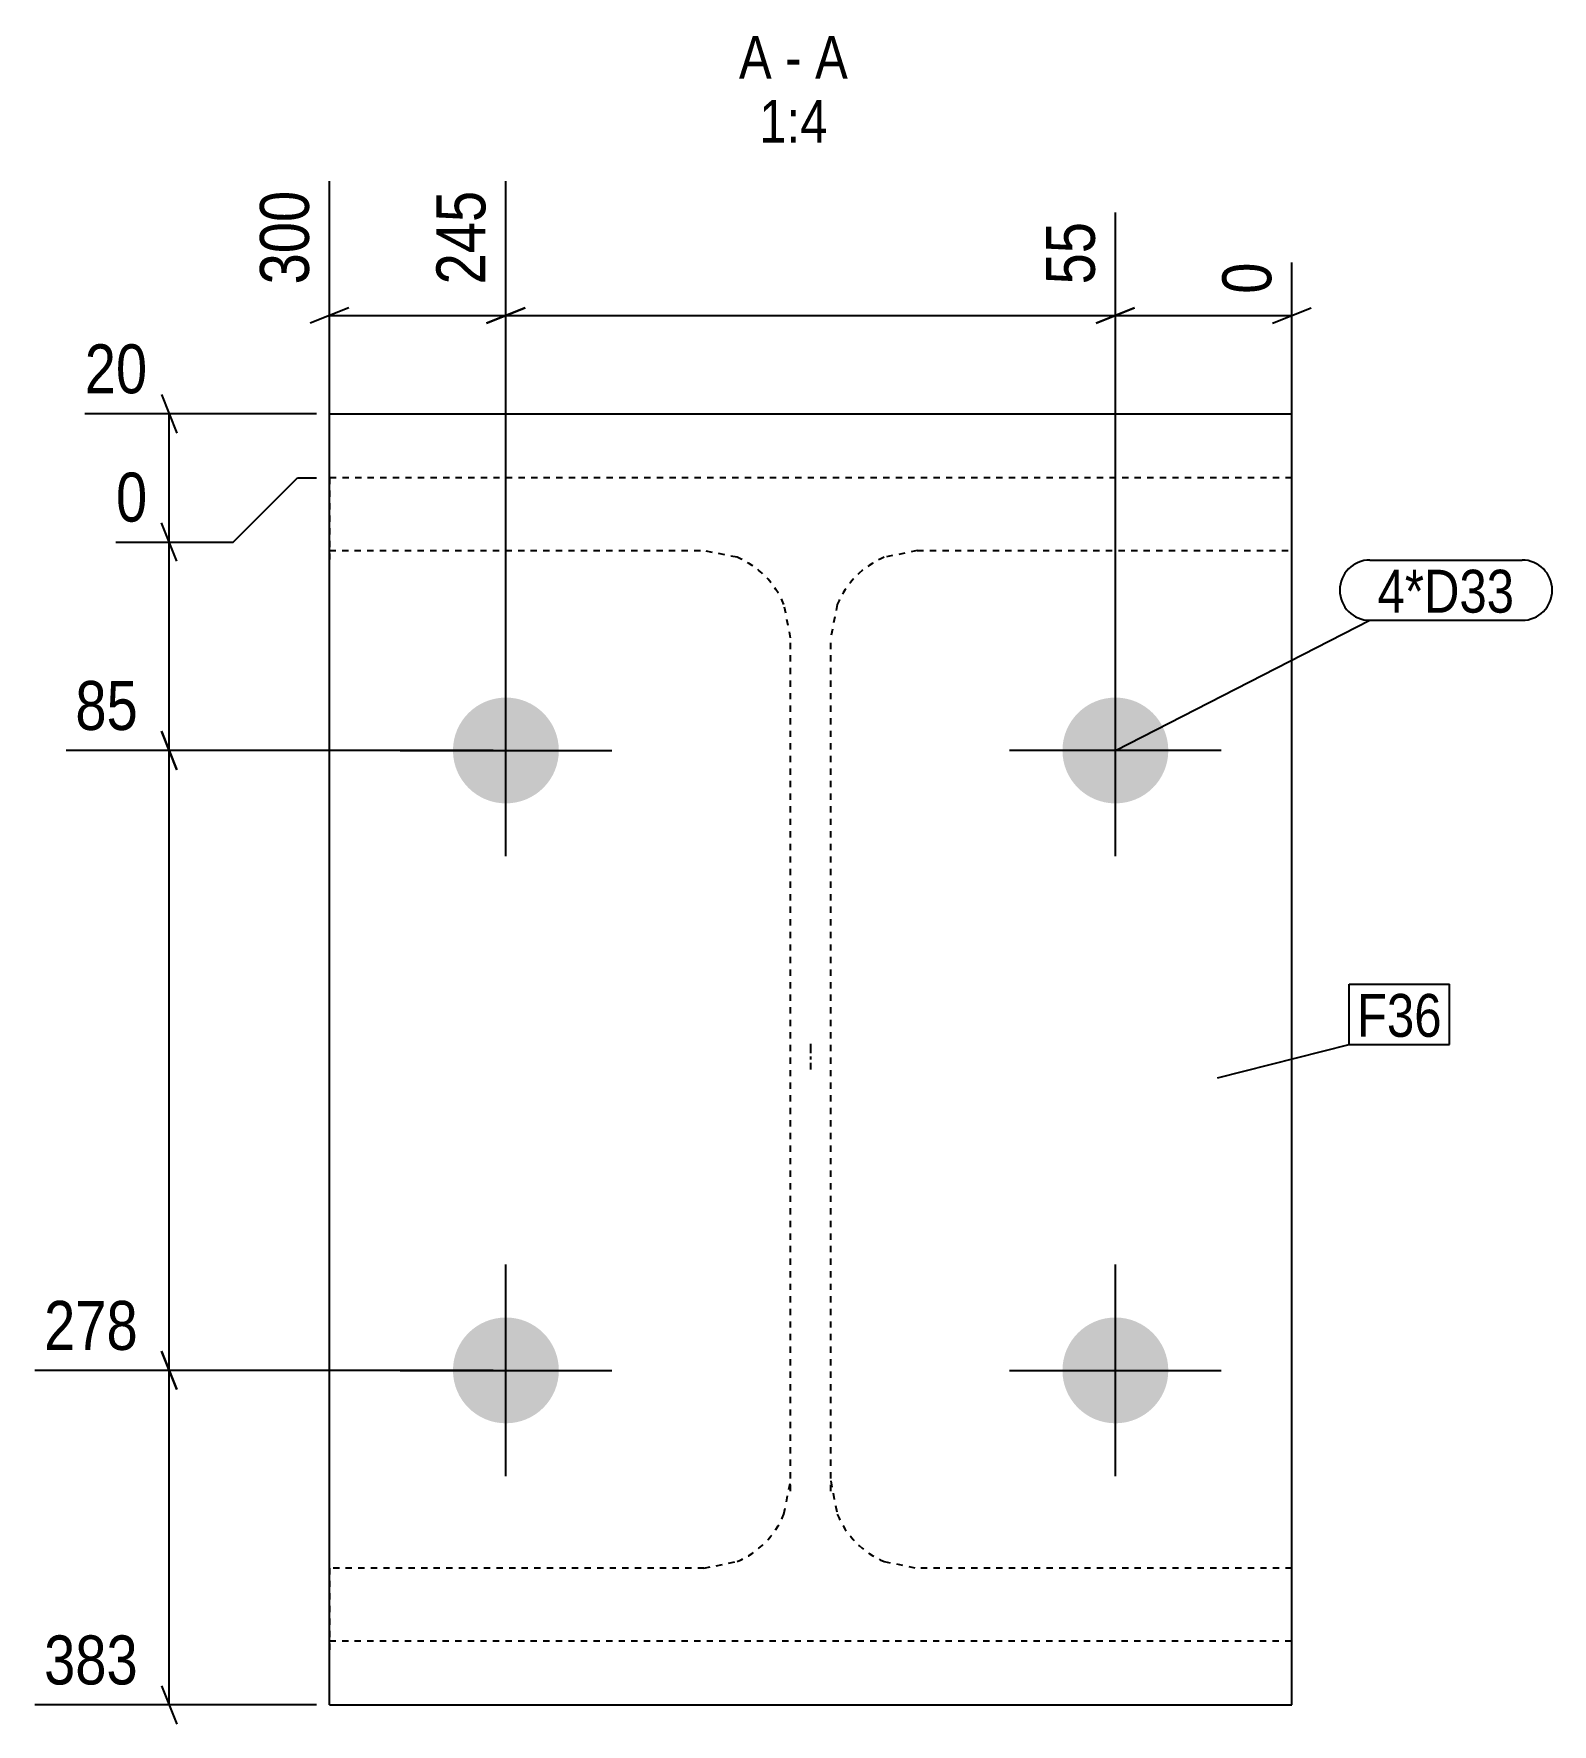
# Model space of a CAD drawing. Header units: millimetres. Extents: x 9 to 63589, y 10 to 4935.
# Drawn here: x 42264 to 42737, y 10 to 537 of the extents above; entities that cross this region are included whole.
import ezdxf

# ---------------------------------------------------------------- set-up
doc = ezdxf.new("R2010")
doc.units = ezdxf.units.MM
doc.linetypes.add('DXK_LINE_DOT2', pattern=[3.9198, 1.9599, -1.9599])
doc.linetypes.add('DXK_LINE_DOT3', pattern=[5.9187, 2.979, -0.9799, 0.9799, -0.9799])
for name, color, linetype in [('MÅLSÆTNING', 7, 'Continuous'), ('STÅL', 7, 'Continuous'), ('TEKST', 7, 'Continuous')]:
    doc.layers.add(name, color=color, linetype=linetype)
doc.styles.add('Arial Narrow', font='ARIALN.TTF', dxfattribs={"height": 0.2})

msp = doc.modelspace()

# ---------------------------------------------------------------- hatches: boundary and pattern name
at = {"layer": 'STÅL', "linetype": 'Continuous'}
for points in [[(42411.27, 329.8, -1), (42411.27, 296.8, -1)], [(42601.27, 296.8, -1), (42601.27, 329.8, -1)], [(42394.77, 119.95, -1), (42427.77, 119.95, -1)], [(42584.77, 119.95, -1), (42617.77, 119.95, -1)]]:
    msp.add_hatch(color=96, dxfattribs=at).paths.add_polyline_path(points)

# ---------------------------------------------------------------- linework, layer by layer
at = {"layer": 'MÅLSÆTNING', "color": 7, "linetype": 'Continuous'}
for p, q in [((42356.27, 402.3), (42356.27, 490.83)), ((42411.27, 317.3), (42411.27, 490.83)), ((42411.27, 317.3), (42411.27, 490.83)), ((42601.27, 317.3), (42601.27, 481.08)), ((42601.27, 317.3), (42601.27, 481.08)), ((42656.27, 402.3), (42656.27, 465.5)), ((42362.27, 451.35), (42350.27, 446.55)), ((42356.27, 448.95), (42411.27, 448.95)), ((42417.27, 451.35), (42405.27, 446.55)), ((42405.27, 446.55), (42417.27, 451.35)), ((42411.27, 448.95), (42601.27, 448.95)), ((42607.27, 451.35), (42595.27, 446.55)), ((42595.27, 446.55), (42607.27, 451.35)), ((42601.27, 448.95), (42656.27, 448.95)), ((42650.27, 446.55), (42662.27, 451.35)), ((42303.87, 424.3), (42308.67, 412.3)), ((42352.27, 418.3), (42279.97, 418.3)), ((42306.27, 378.3), (42306.27, 418.3)), ((42326.27, 378.3), (42346.27, 398.3)), ((42326.27, 378.3), (42346.27, 398.3)), ((42346.27, 398.3), (42352.27, 398.3)), ((42346.27, 398.3), (42352.27, 398.3)), ((42308.67, 372.3), (42303.87, 384.3)), ((42289.72, 378.3), (42326.27, 378.3)), ((42289.72, 378.3), (42326.27, 378.3)), ((42306.27, 313.3), (42306.27, 378.3)), ((42303.87, 319.3), (42308.67, 307.3)), ((42308.67, 307.3), (42303.87, 319.3)), ((42407.27, 313.3), (42274.14, 313.3)), ((42407.27, 313.3), (42274.14, 313.3)), ((42306.27, 119.95), (42306.27, 313.3)), ((42303.87, 125.95), (42308.67, 113.95)), ((42308.67, 113.95), (42303.87, 125.95)), ((42407.27, 119.95), (42264.39, 119.95)), ((42407.27, 119.95), (42264.39, 119.95)), ((42306.27, 15.6), (42306.27, 119.95)), ((42303.87, 21.6), (42308.67, 9.6)), ((42352.27, 15.6), (42264.39, 15.6))]:
    msp.add_line(p, q, dxfattribs=at)
at = {"layer": 'STÅL', "color": 2, "linetype": 'Continuous'}
for p, q in [((42356.27, 15.6), (42356.27, 418.3)), ((42356.27, 418.3), (42656.27, 418.3)), ((42656.27, 15.6), (42656.27, 418.3)), ((42356.27, 15.6), (42656.27, 15.6))]:
    msp.add_line(p, q, dxfattribs=at)
at = {"layer": 'STÅL', "color": 7, "linetype": 'DXK_LINE_DOT2'}
for p, q in [((42656.27, 398.3), (42356.27, 398.3)), ((42356.27, 398.3), (42356.27, 372.48)), ((42656.27, 372.48), (42656.27, 398.3)), ((42356.27, 375.63), (42473.02, 375.63)), ((42483.35, 373.56), (42473.02, 375.63)), ((42539.52, 375.63), (42529.18, 373.56)), ((42539.52, 375.63), (42656.27, 375.63)), ((42500.02, 348.43), (42497.96, 358.84)), ((42514.57, 358.84), (42512.52, 348.43)), ((42500.02, 82.32), (42500.02, 348.43)), ((42512.52, 82.32), (42512.52, 348.43)), ((42497.96, 75.06), (42500.02, 85.47)), ((42512.52, 85.47), (42514.57, 75.06)), ((42473.02, 58.27), (42356.27, 58.27)), ((42356.27, 58.27), (42356.27, 32.45)), ((42473.02, 58.27), (42483.35, 60.34)), ((42529.18, 60.34), (42539.52, 58.27)), ((42656.27, 58.27), (42539.52, 58.27)), ((42656.27, 32.45), (42656.27, 58.27)), ((42356.27, 35.6), (42656.27, 35.6))]:
    msp.add_line(p, q, dxfattribs=at)
at = {"layer": 'STÅL', "color": 96, "linetype": 'Continuous'}
for p, q in [((42411.27, 280.3), (42411.27, 346.3)), ((42601.27, 280.3), (42601.27, 346.3)), ((42378.27, 313.3), (42444.27, 313.3)), ((42634.27, 313.3), (42568.27, 313.3)), ((42411.27, 86.95), (42411.27, 152.95)), ((42601.27, 86.95), (42601.27, 152.95)), ((42378.27, 119.95), (42444.27, 119.95)), ((42568.27, 119.95), (42634.27, 119.95))]:
    msp.add_line(p, q, dxfattribs=at)
at = {"layer": 'STÅL', "color": 7, "linetype": 'DXK_LINE_DOT3'}
msp.add_line((42506.27, 221.83), (42506.27, 213.8), dxfattribs=at)
at = {"layer": 'STÅL', "color": 7, "linetype": 'DXK_LINE_DOT2'}
for centre, start, end in [((42472.88, 348.56), 22.2862, 67.2851), ((42539.65, 348.56), 112.7149, 157.7138), ((42472.88, 85.34), 292.7149, 337.7138), ((42539.65, 85.34), 202.2862, 247.2851)]:
    msp.add_arc(centre, 27.1, start, end, dxfattribs=at)

# ---------------------------------------------------------------- wipeouts: each hides what was drawn before it
at = {"color": 0, "linetype": 'Continuous'}
for points, layer in [([(42353.07, 491.12), (42330.67, 491.12), (42330.67, 455.47), (42353.07, 455.47)], 'MÅLSÆTNING'), ([(42408.07, 491.12), (42385.67, 491.12), (42385.67, 455.47), (42408.07, 455.47)], 'MÅLSÆTNING'), ([(42598.07, 481.37), (42575.67, 481.37), (42575.67, 455.47), (42598.07, 455.47)], 'MÅLSÆTNING'), ([(42299.75, 316.5), (42299.75, 338.9), (42273.85, 338.9), (42273.85, 316.5)], 'MÅLSÆTNING'), ([(42299.75, 123.15), (42299.75, 145.55), (42264.1, 145.55), (42264.1, 123.15)], 'MÅLSÆTNING'), ([(42299.75, 18.8), (42299.75, 41.2), (42264.1, 41.2), (42264.1, 18.8)], 'MÅLSÆTNING'), ([(42494.15, 522.83), (42494.15, 536.83), (42483.93, 536.83), (42483.93, 522.83)], 'TEKST'), ([(42503.45, 522.83), (42503.45, 536.83), (42498.35, 536.83), (42498.35, 522.83)], 'TEKST'), ([(42517.88, 522.83), (42517.88, 536.83), (42507.65, 536.83), (42507.65, 522.83)], 'TEKST'), ([(42511.57, 502.83), (42511.57, 516.83), (42490.24, 516.83), (42490.24, 502.83)], 'TEKST')]:
    msp.add_wipeout(points, dxfattribs=at).dxf.layer = layer
at = {"color": 0}
for points in [[(42725.64, 356.3), (42725.64, 370.3), (42683.01, 370.3), (42683.01, 356.3)], [(42703.01, 223.99), (42703.01, 237.99), (42676.58, 237.99), (42676.58, 223.99)]]:
    msp.add_wipeout(points, dxfattribs=at).dxf.layer = 'TEKST'

# ---------------------------------------------------------------- next in the draw order: texts
at = {"layer": 'MÅLSÆTNING', "color": 3, "linetype": 'Continuous', "style": 'Arial Narrow'}
for s, p in [('300', (42349.87, 458.67)), ('245', (42404.87, 458.67)), ('55', (42594.87, 458.67))]:
    msp.add_text(s, height=15.271, rotation=90.0002, dxfattribs=at).set_placement(p)
for s, p in [('85', (42277.05, 319.7)), ('278', (42267.3, 126.35)), ('383', (42267.3, 22))]:
    msp.add_text(s, height=15.271, dxfattribs=at).set_placement(p)
at = {"layer": 'TEKST', "color": 3, "linetype": 'Continuous', "style": 'Arial Narrow'}
for s, height, p in [('A', 13.36, (42483.93, 522.83)), ('A', 13.36, (42507.65, 522.83)), ('-', 13.36, (42498.35, 522.83)), ('1:4', 13.362, (42490.24, 502.83))]:
    msp.add_text(s, height=height, dxfattribs=at).set_placement(p)

# ---------------------------------------------------------------- next in the draw order: wipeouts: each hides what was drawn before it
at = {"color": 0, "linetype": 'Continuous'}
for points in [[(42653.07, 468.7), (42630.67, 468.7), (42630.67, 452.55), (42653.07, 452.55)], [(42302.67, 421.5), (42302.67, 443.9), (42276.77, 443.9), (42276.77, 421.5)], [(42302.67, 381.5), (42302.67, 403.9), (42286.52, 403.9), (42286.52, 381.5)]]:
    msp.add_wipeout(points, dxfattribs=at).dxf.layer = 'MÅLSÆTNING'
at = {"color": 0}
for points in [[(42725.64, 356.3), (42725.64, 370.3), (42683.01, 370.3), (42683.01, 356.3)], [(42703.01, 223.99), (42703.01, 237.99), (42676.58, 237.99), (42676.58, 223.99)]]:
    msp.add_wipeout(points, dxfattribs=at).dxf.layer = 'TEKST'

# ---------------------------------------------------------------- next in the draw order: linework, layer by layer
at = {"layer": 'MÅLSÆTNING', "color": 7, "linetype": 'Continuous'}
msp.add_line((42308.67, 372.3), (42303.87, 384.3), dxfattribs=at)
at = {"layer": 'TEKST', "color": 7, "linetype": 'Continuous'}
for p, q in [((42680.61, 372.7), (42728.04, 372.7)), ((42601.27, 313.3), (42680.61, 353.9)), ((42680.61, 353.9), (42728.04, 353.9)), ((42674.18, 240.39), (42705.41, 240.39)), ((42674.18, 221.59), (42674.18, 240.39)), ((42705.41, 221.59), (42705.41, 240.39)), ((42633.06, 211.19), (42674.18, 221.59)), ((42674.18, 221.59), (42705.41, 221.59))]:
    msp.add_line(p, q, dxfattribs=at)
for centre, start, end in [((42680.61, 363.3), 90, 270), ((42728.04, 363.3), 270, 90)]:
    msp.add_arc(centre, 9.4, start, end, dxfattribs=at)

# ---------------------------------------------------------------- next in the draw order: texts
at = {"layer": 'MÅLSÆTNING', "color": 3, "linetype": 'Continuous', "style": 'Arial Narrow'}
msp.add_text('0', height=15.27, rotation=90.0002, dxfattribs=at).set_placement((42649.87, 455.75))
for s, height, p in [('20', 15.271, (42279.97, 424.7)), ('0', 15.27, (42289.72, 384.7))]:
    msp.add_text(s, height=height, dxfattribs=at).set_placement(p)
at = {"layer": 'TEKST', "color": 3, "style": 'Arial Narrow'}
for s, p in [('4*D33', (42683.01, 356.3)), ('F36', (42676.58, 223.99))]:
    msp.add_text(s, height=13.362, dxfattribs=at).set_placement(p)

doc.saveas('drawing.dxf')
